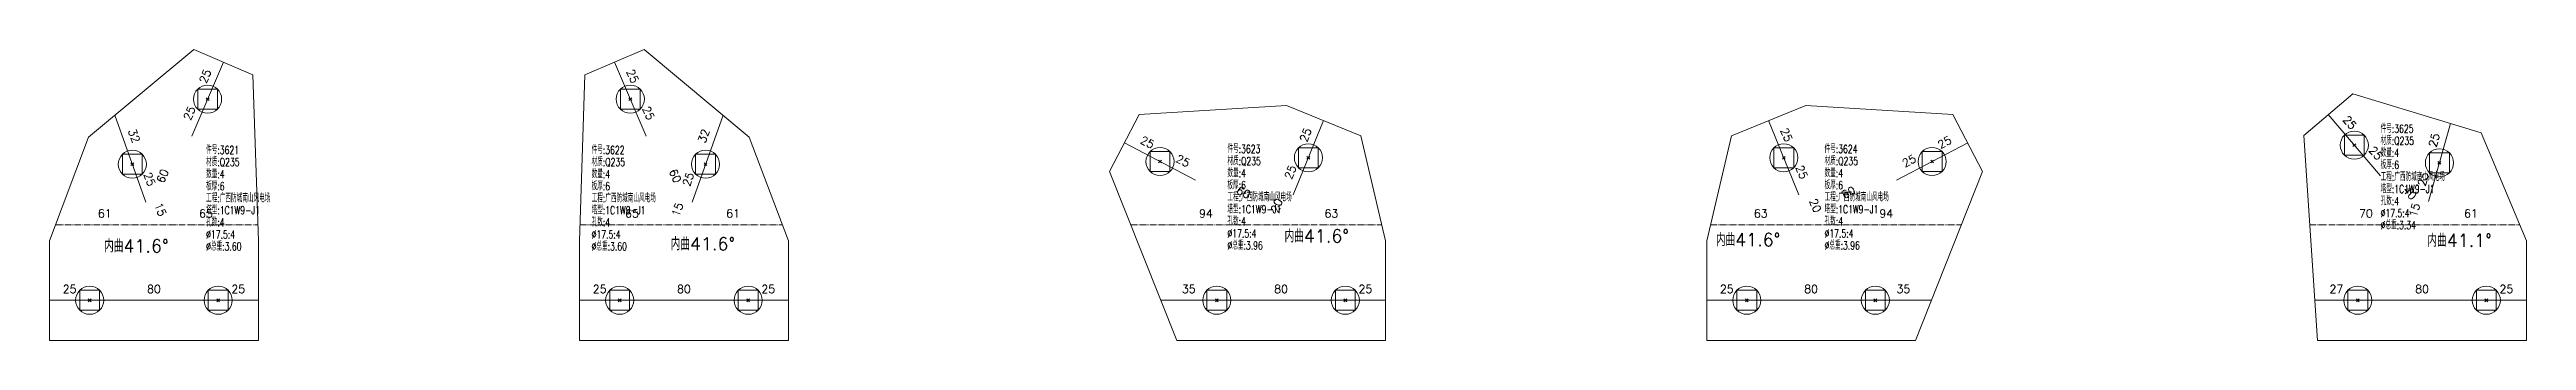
# Model space of a CAD drawing. Extents: x -105 to 10956, y -4548 to 9487.
# Drawn here: x 580 to 2122, y 605 to 786 of the extents above; entities that cross this region are included whole.
import ezdxf
from ezdxf.enums import TextEntityAlignment as Align

# ---------------------------------------------------------------- set-up
doc = ezdxf.new("R2010")
doc.units = 0
doc.header["$MEASUREMENT"] = 0
doc.linetypes.add('制弯线', pattern=[5.9, 4, -0.5, 0.2, -0.5, 0.2, -0.5])
doc.layers.add('1', color=7, linetype='CONTINUOUS', lineweight=25)
doc.layers.add('2', color=7, linetype='CONTINUOUS', lineweight=25)
doc.styles.get("Standard").update_dxf_attribs({"font": 'simplex.shx', "width": 0.7, "height": 3, "bigfont": 'gbhzfs.shx'})

msp = doc.modelspace()

# ---------------------------------------------------------------- texts
at = {"layer": '2', "color": 7, "linetype": 'Continuous', "lineweight": 13}
for s, rotation, p in [('25', 67, (680.57551, 767.96044)), ('25', 294, (939.42449, 767.96044)), ('25', 67, (670.7463, 744.97378)), ('25', 294, (949.2537, 744.97378)), ('25', 311, (2009.158, 738.08946)), ('32', 291, (628.94375, 731.03218)), ('32', 70, (991.05625, 731.03218)), ('25', 333, (1261.72208, 724.89724)), ('25', 68, (1365.72913, 731.5016)), ('25', 293, (1657.81877, 731.5016)), ('25', 28, (1761.82583, 724.89724)), ('25', 311, (2025.38424, 719.07276)), ('25', 74, (2068.51575, 728.70373)), ('60', 67, (654.03665, 705.89645)), ('60', 294, (965.96335, 705.89645)), ('25', 333, (1283.88609, 713.33197)), ('25', 68, (1356.28015, 708.35603)), ('25', 293, (1667.26775, 708.35603)), ('25', 28, (1739.66182, 713.33197)), ('25', 291, (638.57953, 704.04071)), ('25', 70, (981.42047, 704.04071)), ('60', 333, (1321.56493, 693.67098)), ('60', 28, (1701.98298, 693.67098)), ('40', 311, (2046.50286, 694.32231)), ('25', 74, (2061.71027, 704.42218)), ('15', 291, (645.30375, 685.20498)), ('15', 70, (974.69625, 685.20498)), ('20', 68, (1347.7761, 687.52502)), ('20', 293, (1675.7718, 687.52502)), ('15', 74, (2056.31277, 685.16427))]:
    msp.add_text(s, height=5, rotation=rotation, dxfattribs=at).set_placement(p, align=Align.BOTTOM_CENTER)
for s, p in [('61', (614.38478, 680.13294)), ('65', (677.33723, 680.13294)), ('65', (942.66278, 680.13294)), ('61', (1005.61524, 680.13294)), ('94', (1299.97273, 680.13294)), ('63', (1378.09606, 680.13294)), ('63', (1645.45187, 680.13294)), ('94', (1723.57521, 680.13294)), ('70', (2022.24156, 680.13294)), ('61', (2087.57888, 680.13294)), ('25', (592.5, 633.13294)), ('80', (645, 633.13294)), ('25', (697.5, 633.13294)), ('25', (922.5, 633.13294)), ('80', (975, 633.13294)), ('25', (1027.5, 633.13294)), ('35', (1289.30824, 633.13294)), ('80', (1346.77395, 633.13294)), ('25', (1399.27395, 633.13294)), ('25', (1624.27395, 633.13294)), ('80', (1676.77395, 633.13294)), ('35', (1734.23966, 633.13294)), ('27', (2003.83163, 633.13294)), ('80', (2057.17741, 633.13294)), ('25', (2109.67741, 633.13294))]:
    msp.add_text(s, height=5, dxfattribs=at).set_placement(p, align=Align.BOTTOM_CENTER)
for s, p in [('内曲41.6%%d', (613.99821, 657.54307)), ('内曲41.6%%d', (966.73321, 658.85101)), ('内曲41.6%%d', (1348.91825, 663.7149)), ('内曲41.6%%d', (1617.50252, 661.40972)), ('内曲41.1%%d', (2060.52343, 660.98423))]:
    msp.add_text(s, height=8, dxfattribs=at).set_placement(p, align=Align.BOTTOM_LEFT)
at = {"layer": '2', "color": 7, "linetype": 'Continuous', "lineweight": 13, "char_height": 5, "width": 500, "attachment_point": 1, "line_spacing_factor": 0.9}
for s, insert in [('件号:3621\\P材质:Q235\\P数量:4\\P板厚:6\\P工程:广西防城南山风电场\\P塔型:1C1W9-J1\\P孔数:4\\P%%c17.5:4\\P%%c总重:3.60', (677.5, 726.13529)), ('件号:3622\\P材质:Q235\\P数量:4\\P板厚:6\\P工程:广西防城南山风电场\\P塔型:1C1W9-J1\\P孔数:4\\P%%c17.5:4\\P%%c总重:3.60', (917.5, 726.13529)), ('件号:3623\\P材质:Q235\\P数量:4\\P板厚:6\\P工程:广西防城南山风电场\\P塔型:1C1W9-J1\\P孔数:4\\P%%c17.5:4\\P%%c总重:3.96', (1313.38698, 726.76121)), ('件号:3624\\P材质:Q235\\P数量:4\\P板厚:6\\P工程:广西防城南山风电场\\P塔型:1C1W9-J1\\P孔数:4\\P%%c17.5:4\\P%%c总重:3.96', (1685.16093, 726.76121)), ('件号:3625\\P材质:Q235\\P数量:4\\P板厚:6\\P工程:广西防城南山风电场\\P塔型:1C1W9-J1\\P孔数:4\\P%%c17.5:4\\P%%c总重:3.34', (2031.36266, 739.38201))]:
    msp.add_mtext(s, dxfattribs=dict(at, insert=insert))

# ---------------------------------------------------------------- linework, layer by layer
at = {"layer": '1', "color": 7, "linetype": 'Continuous', "lineweight": 18}
for p, q in [((669.85918, 786.13763), (604.31051, 731.62483)), ((706.63784, 770.4109), (669.85918, 786.13763)), ((950.14082, 786.13763), (913.36216, 770.4109)), ((1015.68949, 731.62483), (950.14082, 786.13763)), ((710, 667.13294), (706.63784, 770.4109)), ((913.36216, 770.4109), (910, 667.13294)), ((2013.97759, 758.63108), (1983.54791, 732.67003)), ((2093.97716, 734.32366), (2013.97759, 758.63108)), ((1258.50446, 745.75143), (1240, 710.28898)), ((1350.08551, 751.38948), (1258.50446, 745.75143)), ((1396.37663, 732.49155), (1350.08551, 751.38948)), ((1673.4624, 751.38948), (1627.17128, 732.49155)), ((1765.04345, 745.75143), (1673.4624, 751.38948)), ((1783.54791, 710.28898), (1765.04345, 745.75143)), ((604.31051, 731.62483), (580, 667.13294)), ((1040, 667.13294), (1015.68949, 731.62483)), ((1411.77395, 667.13294), (1396.37663, 732.49155)), ((1627.17128, 732.49155), (1611.77395, 667.13294)), ((1983.54791, 732.67003), (1992.17741, 605.13294)), ((2122.17741, 667.13294), (2093.97716, 734.32366)), ((1240, 710.28898), (1281.77395, 605.13294)), ((1741.77395, 605.13294), (1783.54791, 710.28898)), ((580, 667.13294), (580, 605.13294)), ((710, 605.13294), (710, 667.13294)), ((910, 667.13294), (910, 605.13294)), ((1040, 605.13294), (1040, 667.13294)), ((1411.77395, 605.13294), (1411.77395, 667.13294)), ((1611.77395, 667.13294), (1611.77395, 605.13294)), ((2122.17741, 605.13294), (2122.17741, 667.13294)), ((580, 605.13294), (710, 605.13294)), ((910, 605.13294), (1040, 605.13294)), ((1281.77395, 605.13294), (1411.77395, 605.13294)), ((1611.77395, 605.13294), (1741.77395, 605.13294)), ((1992.17741, 605.13294), (2122.17741, 605.13294))]:
    msp.add_line(p, q, dxfattribs=at)
at = {"layer": '1', "color": 7, "linetype": 'Continuous', "lineweight": 13}
for p, q in [((672.23305, 749.10135), (672.23305, 761.47385)), ((672.23305, 761.47385), (684.60555, 761.47385)), ((677.5443, 754.4126), (679.2943, 756.1626)), ((679.2943, 754.4126), (677.5443, 756.1626)), ((684.60555, 761.47385), (684.60555, 749.10135)), ((935.39445, 749.10135), (935.39445, 761.47385)), ((935.39445, 761.47385), (947.76695, 761.47385)), ((940.7057, 754.4126), (942.4557, 756.1626)), ((942.4557, 754.4126), (940.7057, 756.1626)), ((947.76695, 761.47385), (947.76695, 749.10135)), ((684.60555, 749.10135), (672.23305, 749.10135)), ((947.76695, 749.10135), (935.39445, 749.10135)), ((1357.59584, 712.60871), (1357.59584, 724.98121)), ((1357.59584, 724.98121), (1369.96834, 724.98121)), ((1369.96834, 724.98121), (1369.96834, 712.60871)), ((1653.57956, 712.60871), (1653.57956, 724.98121)), ((1653.57956, 724.98121), (1665.95206, 724.98121)), ((1665.95206, 724.98121), (1665.95206, 712.60871)), ((2008.80274, 720.4476), (2008.80274, 732.8201)), ((2008.80274, 732.8201), (2021.17524, 732.8201)), ((2014.11399, 725.75885), (2015.86399, 727.50885)), ((2015.86399, 725.75885), (2014.11399, 727.50885)), ((2021.17524, 732.8201), (2021.17524, 720.4476)), ((625.36529, 708.61815), (625.36529, 720.99065)), ((625.36529, 720.99065), (637.73779, 720.99065)), ((630.67654, 713.9294), (632.42654, 715.6794)), ((632.42654, 713.9294), (630.67654, 715.6794)), ((637.73779, 720.99065), (637.73779, 708.61815)), ((982.26221, 708.61815), (982.26221, 720.99065)), ((982.26221, 720.99065), (994.63471, 720.99065)), ((987.57346, 713.9294), (989.32346, 715.6794)), ((989.32346, 713.9294), (987.57346, 715.6794)), ((994.63471, 720.99065), (994.63471, 708.61815)), ((1265.23001, 710.26867), (1265.23001, 722.64117)), ((1265.23001, 722.64117), (1277.60251, 722.64117)), ((1277.60251, 710.26867), (1265.23001, 710.26867)), ((1270.54126, 715.57992), (1272.29126, 717.32992)), ((1272.29126, 715.57992), (1270.54126, 717.32992)), ((1277.60251, 722.64117), (1277.60251, 710.26867)), ((1369.96834, 712.60871), (1357.59584, 712.60871)), ((1362.90709, 717.91996), (1364.65709, 719.66996)), ((1364.65709, 717.91996), (1362.90709, 719.66996)), ((1665.95206, 712.60871), (1653.57956, 712.60871)), ((1658.89081, 717.91996), (1660.64081, 719.66996)), ((1660.64081, 717.91996), (1658.89081, 719.66996)), ((1745.9454, 710.26867), (1745.9454, 722.64117)), ((1745.9454, 722.64117), (1758.3179, 722.64117)), ((1758.3179, 710.26867), (1745.9454, 710.26867)), ((1751.25665, 715.57992), (1753.00665, 717.32992)), ((1753.00665, 715.57992), (1751.25665, 717.32992)), ((1758.3179, 722.64117), (1758.3179, 710.26867)), ((2021.17524, 720.4476), (2008.80274, 720.4476)), ((2061.78614, 709.46252), (2061.78614, 721.83502)), ((2061.78614, 721.83502), (2074.15864, 721.83502)), ((2074.15864, 709.46252), (2061.78614, 709.46252)), ((2067.09739, 714.77377), (2068.84739, 716.52377)), ((2068.84739, 714.77377), (2067.09739, 716.52377)), ((2074.15864, 721.83502), (2074.15864, 709.46252)), ((637.73779, 708.61815), (625.36529, 708.61815)), ((994.63471, 708.61815), (982.26221, 708.61815)), ((598.81375, 623.94669), (598.81375, 636.31919)), ((598.81375, 636.31919), (611.18625, 636.31919)), ((611.18625, 636.31919), (611.18625, 623.94669)), ((678.81375, 623.94669), (678.81375, 636.31919)), ((678.81375, 636.31919), (691.18625, 636.31919)), ((691.18625, 636.31919), (691.18625, 623.94669)), ((928.81375, 623.94669), (928.81375, 636.31919)), ((928.81375, 636.31919), (941.18625, 636.31919)), ((941.18625, 636.31919), (941.18625, 623.94669)), ((1008.81375, 623.94669), (1008.81375, 636.31919)), ((1008.81375, 636.31919), (1021.18625, 636.31919)), ((1021.18625, 636.31919), (1021.18625, 623.94669)), ((1300.5877, 623.94669), (1300.5877, 636.31919)), ((1300.5877, 636.31919), (1312.9602, 636.31919)), ((1312.9602, 636.31919), (1312.9602, 623.94669)), ((1380.5877, 623.94669), (1380.5877, 636.31919)), ((1380.5877, 636.31919), (1392.9602, 636.31919)), ((1392.9602, 636.31919), (1392.9602, 623.94669)), ((1630.5877, 623.94669), (1630.5877, 636.31919)), ((1630.5877, 636.31919), (1642.9602, 636.31919)), ((1642.9602, 636.31919), (1642.9602, 623.94669)), ((1710.5877, 623.94669), (1710.5877, 636.31919)), ((1710.5877, 636.31919), (1722.9602, 636.31919)), ((1722.9602, 636.31919), (1722.9602, 623.94669)), ((2010.99116, 623.94669), (2010.99116, 636.31919)), ((2010.99116, 636.31919), (2023.36366, 636.31919)), ((2023.36366, 636.31919), (2023.36366, 623.94669)), ((2090.99116, 623.94669), (2090.99116, 636.31919)), ((2090.99116, 636.31919), (2103.36366, 636.31919)), ((2103.36366, 636.31919), (2103.36366, 623.94669)), ((611.18625, 623.94669), (598.81375, 623.94669)), ((604.125, 629.25794), (605.875, 631.00794)), ((605.875, 629.25794), (604.125, 631.00794)), ((691.18625, 623.94669), (678.81375, 623.94669)), ((684.125, 629.25794), (685.875, 631.00794)), ((685.875, 629.25794), (684.125, 631.00794)), ((941.18625, 623.94669), (928.81375, 623.94669)), ((934.125, 629.25794), (935.875, 631.00794)), ((935.875, 629.25794), (934.125, 631.00794)), ((1021.18625, 623.94669), (1008.81375, 623.94669)), ((1014.125, 629.25794), (1015.875, 631.00794)), ((1015.875, 629.25794), (1014.125, 631.00794)), ((1312.9602, 623.94669), (1300.5877, 623.94669)), ((1305.89895, 629.25794), (1307.64895, 631.00794)), ((1307.64895, 629.25794), (1305.89895, 631.00794)), ((1392.9602, 623.94669), (1380.5877, 623.94669)), ((1385.89895, 629.25794), (1387.64895, 631.00794)), ((1387.64895, 629.25794), (1385.89895, 631.00794)), ((1642.9602, 623.94669), (1630.5877, 623.94669)), ((1635.89895, 629.25794), (1637.64895, 631.00794)), ((1637.64895, 629.25794), (1635.89895, 631.00794)), ((1722.9602, 623.94669), (1710.5877, 623.94669)), ((1715.89895, 629.25794), (1717.64895, 631.00794)), ((1717.64895, 629.25794), (1715.89895, 631.00794)), ((2023.36366, 623.94669), (2010.99116, 623.94669)), ((2016.30241, 629.25794), (2018.05241, 631.00794)), ((2018.05241, 629.25794), (2016.30241, 631.00794)), ((2103.36366, 623.94669), (2090.99116, 623.94669)), ((2096.30241, 629.25794), (2098.05241, 631.00794)), ((2098.05241, 629.25794), (2096.30241, 631.00794))]:
    msp.add_line(p, q, dxfattribs=at)
for centre in [(678.4193, 755.2876), (941.5807, 755.2876), (1271.41626, 716.45492), (1363.78209, 718.79496), (1659.76581, 718.79496), (1752.13165, 716.45492), (2014.98899, 726.63385), (631.55154, 714.8044), (988.44846, 714.8044), (2067.97239, 715.64877), (605, 630.13294), (685, 630.13294), (935, 630.13294), (1015, 630.13294), (1306.77395, 630.13294), (1386.77395, 630.13294), (1636.77395, 630.13294), (1716.77395, 630.13294), (2017.17741, 630.13294), (2097.17741, 630.13294)]:
    msp.add_circle(centre, 8.75, dxfattribs=at)
at = {"layer": '2', "color": 9, "linetype": 'Continuous', "lineweight": 13}
for p, q in [((668.5901, 732.30094), (688.24851, 778.27426)), ((951.4099, 732.30094), (931.75149, 778.27426)), ((639.9568, 691.25975), (620.68524, 745.24269)), ((980.0432, 691.25975), (999.31476, 745.24269)), ((1354.33315, 695.64935), (1373.2311, 741.9405)), ((1669.21475, 695.64934), (1650.3168, 741.9405)), ((2031.21521, 707.61714), (1998.76273, 745.65054)), ((1293.58025, 704.88964), (1249.25223, 728.0202)), ((1729.96766, 704.88964), (1774.29568, 728.0202)), ((2061.22551, 691.57634), (2074.83648, 740.13945)), ((710, 630.13294), (580, 630.13294)), ((910, 630.13294), (1040, 630.13294)), ((1411.77395, 630.13294), (1271.84253, 630.13294)), ((1611.77395, 630.13294), (1751.70537, 630.13294)), ((2122.17741, 630.13294), (1990.48584, 630.13294))]:
    msp.add_line(p, q, dxfattribs=at)
at = {"layer": '2', "color": 190, "linetype": '制弯线', "lineweight": 13}
for p, q in [((583.76955, 677.13294), (709.67445, 677.13294)), ((910.32555, 677.13294), (1036.23045, 677.13294)), ((1253.17146, 677.13294), (1409.41813, 677.13294)), ((1614.12978, 677.13294), (1770.37644, 677.13294)), ((1987.3057, 677.13294), (2117.98036, 677.13294))]:
    msp.add_line(p, q, dxfattribs=at)

msp.set_redraw_order([(e.dxf.handle, doc.entitydb.next_handle()) for e in msp.query("TEXT MTEXT ATTDEF DIMENSION ARC_DIMENSION")])  # texts and dimensions are drawn at this point

doc.saveas('drawing.dxf')
